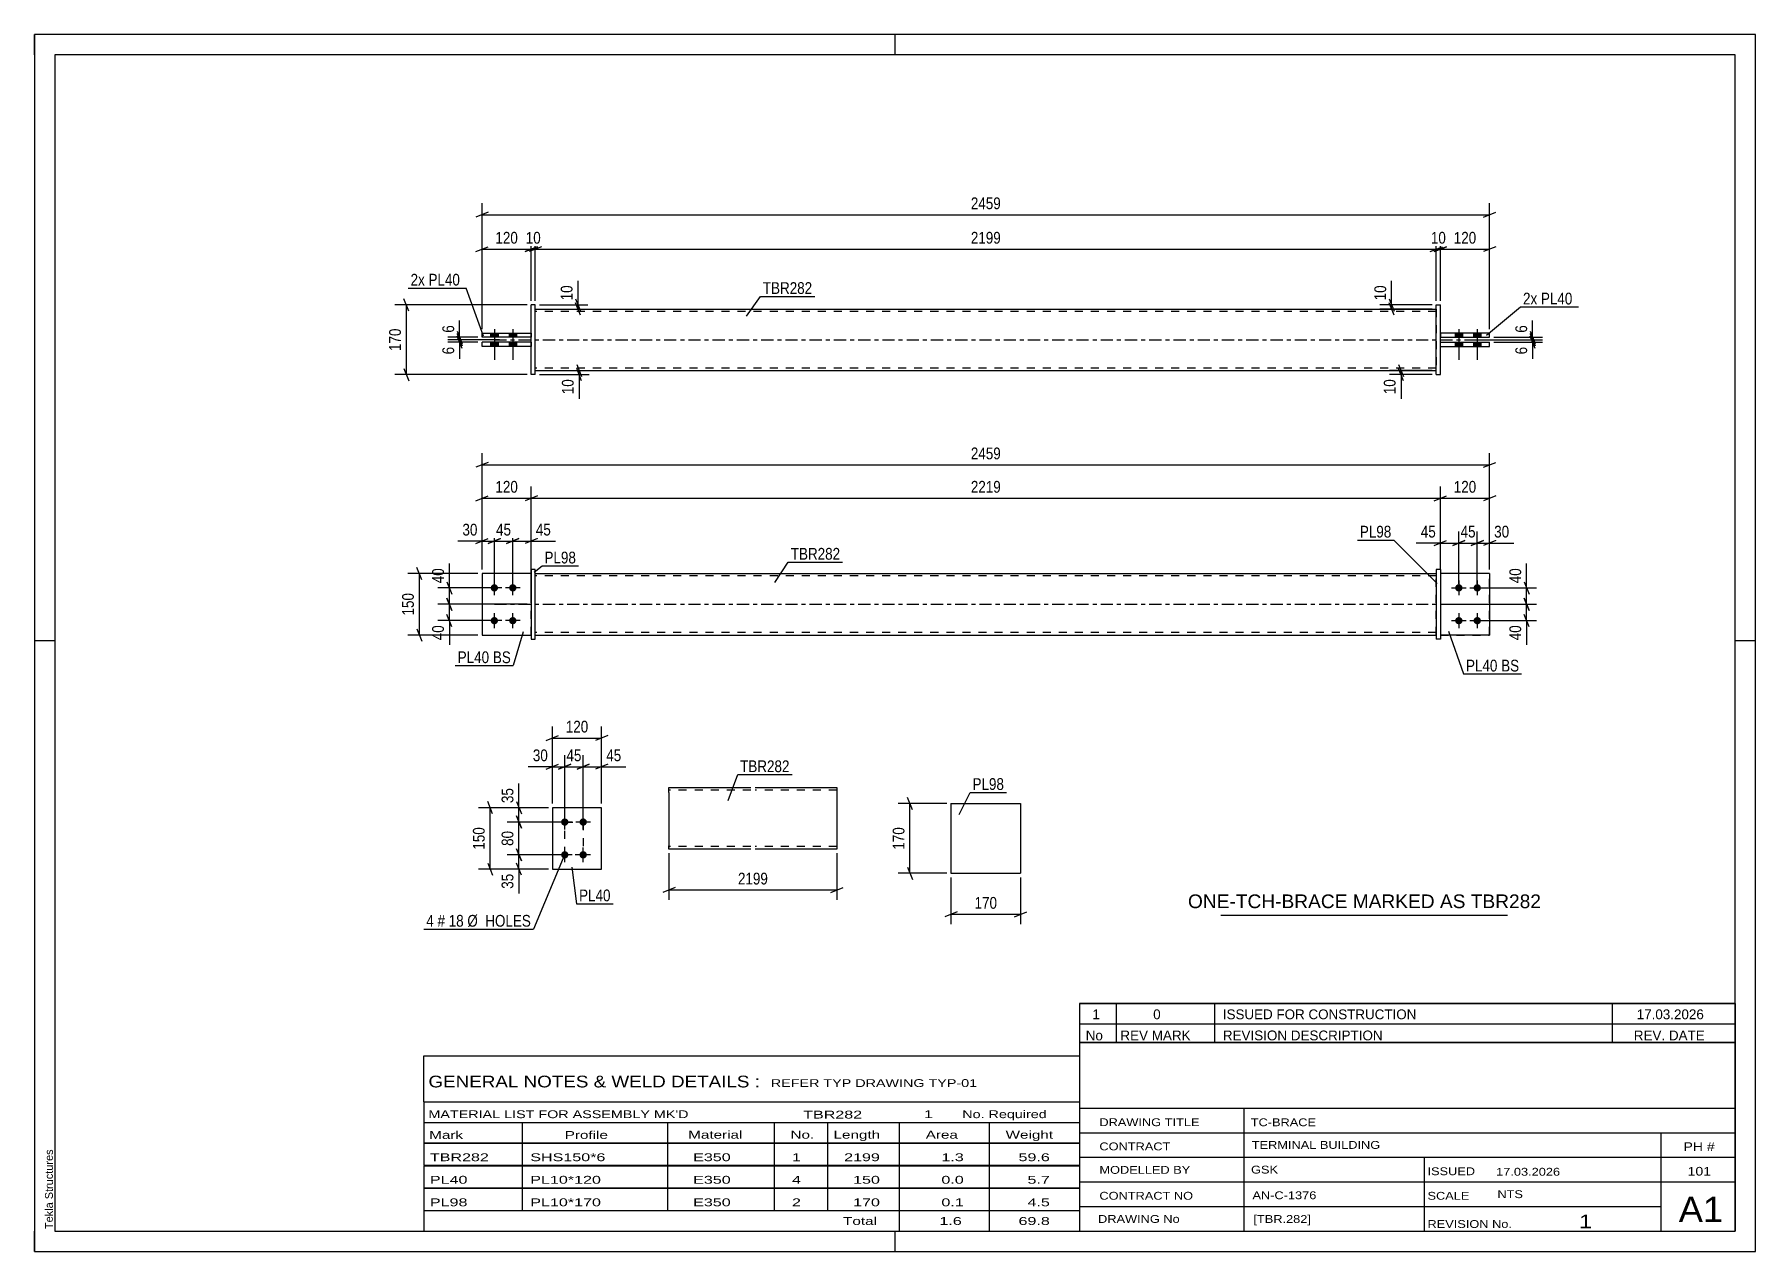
# Paper-space layout 'Layout1' of a CAD drawing. Header units: millimetres. Extents: x 0 to 420, y 0 to 297.
# The model-space entities are those that its viewports show. They can reach past a viewport. Long polylines and large blocks are cut down to what shows.
import ezdxf

# ---------------------------------------------------------------- set-up
doc = ezdxf.new("R2010")
doc.units = ezdxf.units.MM
doc.linetypes.add('DXK_LINE_DOT2', pattern=[3.9198, 1.9599, -1.9599])
doc.linetypes.add('DXK_LINE_DOT3', pattern=[5.9187, 2.979, -0.9799, 0.9799, -0.9799])
doc.layers.add('Viewport layer', color=7, linetype='Continuous', plot=False)
doc.styles.add('Arial', font='ARIAL.TTF', dxfattribs={"height": 0.2})
doc.styles.add('Arial Narrow', font='ARIALN.TTF', dxfattribs={"height": 0.2})

# ---------------------------------------------------------------- blocks, each defined once
blk = doc.blocks.new('Unknown-580573606-1163')
at = {"color": 5, "linetype": 'Continuous'}
for p, q in [((420, 297), (0, 297)), ((0, 297), (0, 0)), ((0, 292), (0, 297)), ((210, 292), (210, 297)), ((420, 0), (420, 297)), ((415, 292), (5, 292)), ((5, 292), (5, 5)), ((415, 5), (415, 292)), ((5, 149), (0, 149)), ((420, 149), (415, 149)), ((0, 0), (0, 5)), ((5, 5), (415, 5)), ((210, 0), (210, 5)), ((0, 0), (420, 0))]:
    blk.add_line(p, q, dxfattribs=at)
at = {"color": 174, "linetype": 'Continuous', "style": 'Arial'}
blk.add_text('Tekla Structures', height=1.9102, rotation=90, dxfattribs=at).set_placement((4.5, 5.5))
blk = doc.blocks.new('Part-580573606-1794 - 1738')
at = {"color": 2, "linetype": 'Continuous'}
for p, q in [((121.23, 165.45), (109.23, 165.45)), ((109.23, 165.45), (109.23, 150.45)), ((109.23, 150.45), (121.23, 150.45))]:
    blk.add_line(p, q, dxfattribs=at)
at = {"color": 7, "linetype": 'DXK_LINE_DOT2'}
blk.add_line((121.23, 150.45), (121.23, 165.45), dxfattribs=at)
blk = doc.blocks.new('Part-580573606-1769 - 1738')
at = {"color": 2, "linetype": 'Continuous'}
for p, q in [((355.09, 165.45), (343.09, 165.45)), ((355.09, 165.45), (355.09, 150.45)), ((355.09, 150.45), (343.09, 150.45))]:
    blk.add_line(p, q, dxfattribs=at)
at = {"color": 7, "linetype": 'DXK_LINE_DOT2'}
blk.add_line((343.09, 165.45), (343.09, 150.45), dxfattribs=at)
blk = doc.blocks.new('Part-580573606-1764 - 1738')
at = {"color": 7, "linetype": 'DXK_LINE_DOT2'}
for p, q in [((355.09, 165.45), (343.09, 165.45)), ((343.09, 165.45), (343.09, 150.45)), ((355.09, 150.45), (355.09, 165.45)), ((343.09, 150.45), (355.09, 150.45))]:
    blk.add_line(p, q, dxfattribs=at)
blk = doc.blocks.new('Part-580573606-1784 - 1738')
at = {"color": 2, "linetype": 'Continuous'}
for p, q in [((343.09, 166.45), (342.09, 166.45)), ((342.09, 166.45), (342.09, 149.45)), ((343.09, 166.45), (343.09, 149.45)), ((343.09, 149.45), (342.09, 149.45))]:
    blk.add_line(p, q, dxfattribs=at)
blk = doc.blocks.new('Part-580573606-1799 - 1738')
at = {"color": 2, "linetype": 'Continuous'}
for p, q in [((122.23, 166.45), (121.23, 166.45)), ((121.23, 166.45), (121.23, 149.45)), ((122.23, 149.45), (122.23, 166.45)), ((121.23, 149.45), (122.23, 149.45))]:
    blk.add_line(p, q, dxfattribs=at)
blk = doc.blocks.new('Part-580573606-1789 - 1738')
at = {"color": 7, "linetype": 'DXK_LINE_DOT2'}
for p, q in [((121.23, 165.45), (109.23, 165.45)), ((109.23, 165.45), (109.23, 150.45)), ((121.23, 150.45), (121.23, 165.45)), ((109.23, 150.45), (121.23, 150.45))]:
    blk.add_line(p, q, dxfattribs=at)
blk = doc.blocks.new('Part-580573606-1804 - 1738')
at = {"color": 2, "linetype": 'Continuous'}
for p, q in [((122.23, 165.45), (342.09, 165.45)), ((122.23, 150.45), (342.09, 150.45))]:
    blk.add_line(p, q, dxfattribs=at)
at = {"color": 7, "linetype": 'DXK_LINE_DOT2'}
for p, q in [((122.23, 150.45), (122.23, 165.45)), ((342.09, 164.85), (122.23, 164.85)), ((342.09, 150.45), (342.09, 165.45)), ((342.09, 151.05), (122.23, 151.05))]:
    blk.add_line(p, q, dxfattribs=at)
at = {"color": 7, "linetype": 'DXK_LINE_DOT3'}
blk.add_line((112.23, 157.95), (352.09, 157.95), dxfattribs=at)
blk = doc.blocks.new('Bolt-580573606-1805 - 1738')
at = {"linetype": 'Continuous'}
for points in [[(347.59, 162.85, -1), (347.59, 161.05, -1)], [(352.09, 162.85, -1), (352.09, 161.05, -1)], [(347.59, 154.85, -1), (347.59, 153.05, -1)], [(352.09, 154.85, -1), (352.09, 153.05, -1)]]:
    blk.add_hatch(color=1, dxfattribs=at).paths.add_polyline_path(points)
at = {"color": 1, "linetype": 'Continuous'}
for p, q in [((345.79, 161.95), (349.39, 161.95)), ((347.59, 163.75), (347.59, 160.15)), ((350.29, 161.95), (353.89, 161.95)), ((352.09, 163.75), (352.09, 160.15)), ((347.59, 155.75), (347.59, 152.15)), ((352.09, 155.75), (352.09, 152.15)), ((345.79, 153.95), (349.39, 153.95)), ((350.29, 153.95), (353.89, 153.95))]:
    blk.add_line(p, q, dxfattribs=at)
blk = doc.blocks.new('Bolt-580573606-1806 - 1738')
at = {"linetype": 'Continuous'}
for points in [[(112.23, 161.05, -1), (112.23, 162.85, -1)], [(116.73, 161.05, -1), (116.73, 162.85, -1)], [(112.23, 153.05, -1), (112.23, 154.85, -1)], [(116.73, 153.05, -1), (116.73, 154.85, -1)]]:
    blk.add_hatch(color=1, dxfattribs=at).paths.add_polyline_path(points)
at = {"color": 1, "linetype": 'Continuous'}
for p, q in [((114.03, 161.95), (110.43, 161.95)), ((112.23, 160.15), (112.23, 163.75)), ((118.53, 161.95), (114.93, 161.95)), ((116.73, 160.15), (116.73, 163.75)), ((112.23, 152.15), (112.23, 155.75)), ((116.73, 152.15), (116.73, 155.75)), ((114.03, 153.95), (110.43, 153.95)), ((118.53, 153.95), (114.93, 153.95))]:
    blk.add_line(p, q, dxfattribs=at)
blk = doc.blocks.new('Part-580573606-1418 - 1390')
at = {"color": 2, "linetype": 'Continuous'}
for p, q in [((355.09, 224.09), (343.09, 224.09)), ((343.09, 223.09), (355.09, 223.09)), ((355.09, 223.09), (355.09, 224.09))]:
    blk.add_line(p, q, dxfattribs=at)
at = {"color": 7, "linetype": 'DXK_LINE_DOT2'}
blk.add_line((343.09, 224.09), (343.09, 223.09), dxfattribs=at)
blk = doc.blocks.new('Part-580573606-1445 - 1390')
at = {"color": 2, "linetype": 'Continuous'}
for p, q in [((122.23, 229.99), (342.09, 229.99)), ((122.23, 214.99), (342.09, 214.99))]:
    blk.add_line(p, q, dxfattribs=at)
at = {"color": 7, "linetype": 'DXK_LINE_DOT2'}
for p, q in [((122.23, 214.99), (122.23, 229.99)), ((342.09, 229.39), (122.23, 229.39)), ((342.09, 229.99), (342.09, 214.99)), ((342.09, 215.59), (122.23, 215.59))]:
    blk.add_line(p, q, dxfattribs=at)
at = {"color": 7, "linetype": 'DXK_LINE_DOT3'}
blk.add_line((112.23, 222.49), (352.09, 222.49), dxfattribs=at)
blk = doc.blocks.new('Bolt-580573606-1429 - 1390')
at = {"linetype": 'Continuous'}
for points in [[(111.33, 223.09), (113.13, 223.09), (113.13, 224.09), (111.33, 224.09)], [(111.33, 223.09), (113.13, 223.09), (113.13, 224.09), (111.33, 224.09)], [(115.83, 223.09), (117.63, 223.09), (117.63, 224.09), (115.83, 224.09)], [(115.83, 223.09), (117.63, 223.09), (117.63, 224.09), (115.83, 224.09)], [(111.33, 220.89), (113.13, 220.89), (113.13, 221.89), (111.33, 221.89)], [(111.33, 220.89), (113.13, 220.89), (113.13, 221.89), (111.33, 221.89)], [(115.83, 220.89), (117.63, 220.89), (117.63, 221.89), (115.83, 221.89)], [(115.83, 220.89), (117.63, 220.89), (117.63, 221.89), (115.83, 221.89)]]:
    blk.add_hatch(color=1, dxfattribs=at).paths.add_polyline_path(points)
at = {"color": 1, "linetype": 'Continuous'}
for p, q in [((111.33, 224.09), (111.33, 223.09)), ((111.33, 224.09), (111.33, 223.09)), ((112.23, 225.09), (112.23, 217.59)), ((112.23, 225.09), (112.23, 217.59)), ((113.13, 224.09), (113.13, 223.09)), ((113.13, 224.09), (113.13, 223.09)), ((115.83, 224.09), (115.83, 223.09)), ((115.83, 224.09), (115.83, 223.09)), ((116.73, 225.09), (116.73, 217.59)), ((116.73, 225.09), (116.73, 217.59)), ((117.63, 224.09), (117.63, 223.09)), ((117.63, 224.09), (117.63, 223.09)), ((111.33, 221.89), (111.33, 220.89)), ((111.33, 221.89), (111.33, 220.89)), ((113.13, 221.89), (113.13, 220.89)), ((113.13, 221.89), (113.13, 220.89)), ((115.83, 221.89), (115.83, 220.89)), ((115.83, 221.89), (115.83, 220.89)), ((117.63, 221.89), (117.63, 220.89)), ((117.63, 221.89), (117.63, 220.89))]:
    blk.add_line(p, q, dxfattribs=at)
blk = doc.blocks.new('Part-580573606-1446 - 1390')
at = {"color": 2, "linetype": 'Continuous'}
for p, q in [((122.23, 230.99), (121.23, 230.99)), ((121.23, 213.99), (121.23, 230.99)), ((122.23, 213.99), (122.23, 230.99)), ((122.23, 213.99), (121.23, 213.99))]:
    blk.add_line(p, q, dxfattribs=at)
blk = doc.blocks.new('Bolt-580573606-1430 - 1390')
at = {"linetype": 'Continuous'}
for points in [[(348.49, 224.09), (346.69, 224.09), (346.69, 223.09), (348.49, 223.09)], [(348.49, 224.09), (346.69, 224.09), (346.69, 223.09), (348.49, 223.09)], [(352.99, 224.09), (351.19, 224.09), (351.19, 223.09), (352.99, 223.09)], [(352.99, 224.09), (351.19, 224.09), (351.19, 223.09), (352.99, 223.09)], [(348.49, 221.89), (346.69, 221.89), (346.69, 220.89), (348.49, 220.89)], [(348.49, 221.89), (346.69, 221.89), (346.69, 220.89), (348.49, 220.89)], [(352.99, 221.89), (351.19, 221.89), (351.19, 220.89), (352.99, 220.89)], [(352.99, 221.89), (351.19, 221.89), (351.19, 220.89), (352.99, 220.89)]]:
    blk.add_hatch(color=1, dxfattribs=at).paths.add_polyline_path(points)
at = {"color": 1, "linetype": 'Continuous'}
for p, q in [((346.69, 224.09), (346.69, 223.09)), ((346.69, 224.09), (346.69, 223.09)), ((347.59, 225.09), (347.59, 217.59)), ((347.59, 225.09), (347.59, 217.59)), ((348.49, 224.09), (348.49, 223.09)), ((348.49, 224.09), (348.49, 223.09)), ((351.19, 224.09), (351.19, 223.09)), ((351.19, 224.09), (351.19, 223.09)), ((352.09, 225.09), (352.09, 217.59)), ((352.09, 225.09), (352.09, 217.59)), ((352.99, 224.09), (352.99, 223.09)), ((352.99, 224.09), (352.99, 223.09)), ((346.69, 221.89), (346.69, 220.89)), ((346.69, 221.89), (346.69, 220.89)), ((348.49, 221.89), (348.49, 220.89)), ((348.49, 221.89), (348.49, 220.89)), ((351.19, 221.89), (351.19, 220.89)), ((351.19, 221.89), (351.19, 220.89)), ((352.99, 221.89), (352.99, 220.89)), ((352.99, 221.89), (352.99, 220.89))]:
    blk.add_line(p, q, dxfattribs=at)
blk = doc.blocks.new('Part-580573606-1451 - 1390')
at = {"color": 2, "linetype": 'Continuous'}
for p, q in [((121.23, 221.89), (109.23, 221.89)), ((109.23, 220.89), (109.23, 221.89)), ((121.23, 220.89), (109.23, 220.89))]:
    blk.add_line(p, q, dxfattribs=at)
at = {"color": 7, "linetype": 'DXK_LINE_DOT2'}
blk.add_line((121.23, 221.89), (121.23, 220.89), dxfattribs=at)
blk = doc.blocks.new('Part-580573606-1456 - 1390')
at = {"color": 2, "linetype": 'Continuous'}
for p, q in [((109.23, 224.09), (121.23, 224.09)), ((109.23, 223.09), (109.23, 224.09)), ((121.23, 223.09), (109.23, 223.09))]:
    blk.add_line(p, q, dxfattribs=at)
at = {"color": 7, "linetype": 'DXK_LINE_DOT2'}
blk.add_line((121.23, 224.09), (121.23, 223.09), dxfattribs=at)
blk = doc.blocks.new('Part-580573606-1457 - 1390')
at = {"color": 2, "linetype": 'Continuous'}
for p, q in [((342.09, 213.99), (342.09, 230.99)), ((342.09, 230.99), (343.09, 230.99)), ((343.09, 213.99), (343.09, 230.99)), ((342.09, 213.99), (343.09, 213.99))]:
    blk.add_line(p, q, dxfattribs=at)
blk = doc.blocks.new('Part-580573606-1462 - 1390')
at = {"color": 2, "linetype": 'Continuous'}
for p, q in [((343.09, 221.89), (355.09, 221.89)), ((343.09, 220.89), (355.09, 220.89)), ((355.09, 220.89), (355.09, 221.89))]:
    blk.add_line(p, q, dxfattribs=at)
at = {"color": 7, "linetype": 'DXK_LINE_DOT2'}
blk.add_line((343.09, 220.89), (343.09, 221.89), dxfattribs=at)
blk = doc.blocks.new('Bolt-580573606-2158 - 2123')
at = {"linetype": 'Continuous'}
for points in [[(129.41, 103.91, -1), (129.41, 105.71, -1)], [(133.91, 103.91, -1), (133.91, 105.71, -1)], [(129.41, 95.91, -1), (129.41, 97.71, -1)], [(133.91, 95.91, -1), (133.91, 97.71, -1)]]:
    blk.add_hatch(color=1, dxfattribs=at).paths.add_polyline_path(points)
at = {"color": 1, "linetype": 'Continuous'}
for p, q in [((129.41, 103.01), (129.41, 106.61)), ((133.91, 103.01), (133.91, 106.61)), ((131.21, 104.81), (127.61, 104.81)), ((135.71, 104.81), (132.11, 104.81)), ((131.21, 96.81), (127.61, 96.81)), ((129.41, 95.01), (129.41, 98.61)), ((135.71, 96.81), (132.11, 96.81)), ((133.91, 95.01), (133.91, 98.61))]:
    blk.add_line(p, q, dxfattribs=at)
blk = doc.blocks.new('Part-580573606-2163 - 2123')
at = {"color": 2, "linetype": 'Continuous'}
for p, q in [((138.41, 108.31), (126.41, 108.31)), ((126.41, 108.31), (126.41, 93.31)), ((138.41, 93.31), (138.41, 108.31)), ((126.41, 93.31), (138.41, 93.31))]:
    blk.add_line(p, q, dxfattribs=at)
blk = doc.blocks.new('Part-580573606-2294 - 2288')
at = {"color": 2, "linetype": 'Continuous'}
for p, q in [((223.66, 109.31), (223.66, 92.31)), ((223.66, 109.31), (240.66, 109.31)), ((240.66, 109.31), (240.66, 92.31)), ((223.66, 92.31), (240.66, 92.31))]:
    blk.add_line(p, q, dxfattribs=at)
blk = doc.blocks.new('Part-580573606-2321 - 2313')
at = {"color": 2, "linetype": 'Continuous'}
for p, q in [((154.84, 112.03), (154.84, 113.23)), ((154.84, 113.23), (174.84, 113.23)), ((154.84, 112.03), (154.84, 98.97)), ((175.84, 113.23), (195.84, 113.23)), ((195.84, 113.23), (195.84, 113.14)), ((195.84, 113.14), (195.84, 112.03)), ((195.84, 112.03), (195.84, 98.23)), ((154.84, 98.32), (154.84, 98.97)), ((154.84, 98.23), (154.84, 98.32)), ((174.84, 98.23), (154.84, 98.23)), ((195.84, 98.23), (175.84, 98.23))]:
    blk.add_line(p, q, dxfattribs=at)
at = {"color": 7, "linetype": 'DXK_LINE_DOT2'}
for p, q in [((174.84, 112.63), (154.84, 112.63)), ((195.84, 112.63), (175.84, 112.63)), ((195.84, 112.88), (195.84, 112.03)), ((154.84, 98.97), (154.84, 98.58)), ((154.84, 98.83), (154.84, 98.88)), ((174.84, 98.83), (154.84, 98.83)), ((195.84, 98.83), (175.84, 98.83)), ((195.84, 98.88), (195.84, 98.97)), ((195.84, 98.83), (195.84, 98.88)), ((195.84, 98.83), (195.84, 98.88))]:
    blk.add_line(p, q, dxfattribs=at)
blk = doc.blocks.new('Rectangle-580573606-2273 - 2123')
at = {"color": 1, "linetype": 'DXK_LINE_DOT2'}
blk.add_lwpolyline([(129.41, 104.81), (133.91, 104.81), (133.91, 96.81), (129.41, 96.81), (129.41, 104.81)], close=True, dxfattribs=at)
blk = doc.blocks.new('StraightDimension-580573606-1826 - 1738')
at = {"color": 7, "linetype": 'Continuous'}
for p, q in [((346.09, 172.29), (349.09, 173.49)), ((347.59, 162.95), (347.59, 175.74)), ((347.59, 172.89), (352.09, 172.89)), ((353.59, 173.49), (350.59, 172.29)), ((352.09, 162.95), (352.09, 175.74))]:
    blk.add_line(p, q, dxfattribs=at)
at = {"color": 0}
blk.add_wipeout([(352.27, 173.64), (352.27, 177.84), (347.42, 177.84), (347.42, 173.64)], dxfattribs=at)
at = {"color": 3, "style": 'Arial Narrow'}
blk.add_text('45', height=2.863, dxfattribs=at).set_placement((348.02, 174.24))
blk = doc.blocks.new('StraightDimension-580573606-1914 - 1738')
at = {"color": 7, "linetype": 'Continuous'}
for p, q in [((121.23, 158.95), (121.23, 186.68)), ((343.09, 166.45), (343.09, 186.68)), ((122.73, 184.43), (119.73, 183.23)), ((121.23, 183.83), (343.09, 183.83)), ((341.59, 183.23), (344.59, 184.43))]:
    blk.add_line(p, q, dxfattribs=at)
at = {"color": 0}
blk.add_wipeout([(236.42, 184.58), (236.42, 188.78), (227.91, 188.78), (227.91, 184.58)], dxfattribs=at)
at = {"color": 3, "style": 'Arial Narrow'}
blk.add_text('2219', height=2.863, dxfattribs=at).set_placement((228.51, 185.18))
blk = doc.blocks.new('StraightDimension-580573606-1991 - 1738')
at = {"color": 7, "linetype": 'Continuous'}
for p, q in [((120.23, 157.95), (98.42, 157.95)), ((100.67, 159.45), (101.87, 156.45)), ((101.87, 152.45), (100.67, 155.45)), ((101.27, 153.95), (101.27, 157.95)), ((111.23, 153.95), (98.42, 153.95))]:
    blk.add_line(p, q, dxfattribs=at)
at = {"color": 0}
blk.add_wipeout([(100.52, 153.43), (96.32, 153.43), (96.32, 148.57), (100.52, 148.57)], dxfattribs=at)
at = {"color": 7, "linetype": 'Continuous'}
blk.add_line((101.27, 153.95), (101.27, 148.05), dxfattribs=at)
blk.add_line((101.27, 153.95), (101.27, 148.05), dxfattribs=at)
at = {"color": 3, "style": 'Arial Narrow'}
blk.add_text('40', height=2.863, rotation=90.0002, dxfattribs=at).set_placement((99.92, 149.17))
blk = doc.blocks.new('StraightDimension-580573606-1974 - 1738')
at = {"color": 7, "linetype": 'Continuous'}
for p, q in [((115.23, 172.78), (118.23, 173.98)), ((116.73, 162.95), (116.73, 176.23)), ((116.73, 173.38), (121.23, 173.38)), ((122.73, 173.98), (119.73, 172.78)), ((121.23, 166.45), (121.23, 176.23))]:
    blk.add_line(p, q, dxfattribs=at)
at = {"color": 0}
blk.add_wipeout([(126.61, 174.13), (126.61, 178.33), (121.76, 178.33), (121.76, 174.13)], dxfattribs=at)
at = {"color": 7, "linetype": 'Continuous'}
blk.add_line((121.23, 173.38), (127.14, 173.38), dxfattribs=at)
blk.add_line((121.23, 173.38), (127.14, 173.38), dxfattribs=at)
at = {"color": 3, "style": 'Arial Narrow'}
blk.add_text('45', height=2.863, dxfattribs=at).set_placement((122.36, 174.73))
blk = doc.blocks.new('StraightDimension-580573606-2000 - 1738')
at = {"color": 7, "linetype": 'Continuous'}
for p, q in [((111.23, 161.95), (98.42, 161.95)), ((100.67, 163.45), (101.87, 160.45)), ((101.27, 157.95), (101.27, 161.95)), ((120.23, 157.95), (98.42, 157.95)), ((101.87, 156.45), (100.67, 159.45))]:
    blk.add_line(p, q, dxfattribs=at)
at = {"color": 0}
blk.add_wipeout([(100.52, 167.34), (96.32, 167.34), (96.32, 162.48), (100.52, 162.48)], dxfattribs=at)
at = {"color": 7, "linetype": 'Continuous'}
blk.add_line((101.27, 161.95), (101.27, 167.86), dxfattribs=at)
blk.add_line((101.27, 161.95), (101.27, 167.86), dxfattribs=at)
at = {"color": 3, "style": 'Arial Narrow'}
blk.add_text('40', height=2.863, rotation=90.0002, dxfattribs=at).set_placement((99.92, 163.08))
blk = doc.blocks.new('StraightDimension-580573606-1945 - 1738')
at = {"color": 7, "linetype": 'Continuous'}
for p, q in [((107.73, 172.78), (110.73, 173.98)), ((109.23, 166.45), (109.23, 176.23)), ((109.23, 173.38), (112.23, 173.38)), ((113.73, 173.98), (110.73, 172.78)), ((112.23, 162.95), (112.23, 176.23))]:
    blk.add_line(p, q, dxfattribs=at)
at = {"color": 0}
blk.add_wipeout([(108.71, 174.13), (108.71, 178.33), (103.85, 178.33), (103.85, 174.13)], dxfattribs=at)
at = {"color": 7, "linetype": 'Continuous'}
blk.add_line((109.23, 173.38), (103.33, 173.38), dxfattribs=at)
blk.add_line((109.23, 173.38), (103.33, 173.38), dxfattribs=at)
at = {"color": 3, "style": 'Arial Narrow'}
blk.add_text('30', height=2.863, dxfattribs=at).set_placement((104.45, 174.73))
blk = doc.blocks.new('StraightDimension-580573606-1810 - 1738')
at = {"color": 7, "linetype": 'Continuous'}
for p, q in [((350.59, 172.29), (353.59, 173.49)), ((352.09, 162.95), (352.09, 175.74)), ((352.09, 172.89), (355.09, 172.89)), ((356.59, 173.49), (353.59, 172.29)), ((355.09, 166.45), (355.09, 175.74))]:
    blk.add_line(p, q, dxfattribs=at)
at = {"color": 0}
blk.add_wipeout([(360.48, 173.64), (360.48, 177.84), (355.62, 177.84), (355.62, 173.64)], dxfattribs=at)
at = {"color": 7, "linetype": 'Continuous'}
blk.add_line((355.09, 172.89), (361, 172.89), dxfattribs=at)
blk.add_line((355.09, 172.89), (361, 172.89), dxfattribs=at)
at = {"color": 3, "style": 'Arial Narrow'}
blk.add_text('30', height=2.863, dxfattribs=at).set_placement((356.22, 174.24))
blk = doc.blocks.new('StraightDimension-580573606-1839 - 1738')
at = {"color": 7, "linetype": 'Continuous'}
for p, q in [((341.59, 172.29), (344.59, 173.49)), ((343.09, 166.45), (343.09, 175.74)), ((343.09, 172.89), (347.59, 172.89)), ((349.09, 173.49), (346.09, 172.29)), ((347.59, 162.95), (347.59, 175.74))]:
    blk.add_line(p, q, dxfattribs=at)
at = {"color": 0}
blk.add_wipeout([(342.57, 173.64), (342.57, 177.84), (337.71, 177.84), (337.71, 173.64)], dxfattribs=at)
at = {"color": 7, "linetype": 'Continuous'}
blk.add_line((343.09, 172.89), (337.19, 172.89), dxfattribs=at)
blk.add_line((343.09, 172.89), (337.19, 172.89), dxfattribs=at)
at = {"color": 3, "style": 'Arial Narrow'}
blk.add_text('45', height=2.863, dxfattribs=at).set_placement((338.31, 174.24))
blk = doc.blocks.new('StraightDimension-580573606-1856 - 1738')
at = {"color": 7, "linetype": 'Continuous'}
for p, q in [((109.23, 166.45), (109.23, 194.83)), ((355.09, 166.45), (355.09, 194.83)), ((110.73, 192.58), (107.73, 191.38)), ((109.23, 191.98), (355.09, 191.98)), ((353.59, 191.38), (356.59, 192.58))]:
    blk.add_line(p, q, dxfattribs=at)
at = {"color": 0}
blk.add_wipeout([(236.42, 192.73), (236.42, 196.93), (227.91, 196.93), (227.91, 192.73)], dxfattribs=at)
at = {"color": 3, "style": 'Arial Narrow'}
blk.add_text('2459', height=2.863, dxfattribs=at).set_placement((228.51, 193.33))
blk = doc.blocks.new('StraightDimension-580573606-1876 - 1738')
at = {"color": 7, "linetype": 'Continuous'}
for p, q in [((353.09, 161.95), (366.54, 161.95)), ((363.54, 163.45), (364.74, 160.45)), ((364.14, 157.95), (364.14, 161.95)), ((344.09, 157.95), (366.54, 157.95)), ((364.74, 156.45), (363.54, 159.45))]:
    blk.add_line(p, q, dxfattribs=at)
at = {"color": 0}
blk.add_wipeout([(363.39, 167.34), (359.19, 167.34), (359.19, 162.48), (363.39, 162.48)], dxfattribs=at)
at = {"color": 7, "linetype": 'Continuous'}
blk.add_line((364.14, 161.95), (364.14, 167.86), dxfattribs=at)
blk.add_line((364.14, 161.95), (364.14, 167.86), dxfattribs=at)
at = {"color": 3, "style": 'Arial Narrow'}
blk.add_text('40', height=2.863, rotation=90.0002, dxfattribs=at).set_placement((362.79, 163.08))
blk = doc.blocks.new('StraightDimension-580573606-1885 - 1738')
at = {"color": 7, "linetype": 'Continuous'}
for p, q in [((344.09, 157.95), (366.54, 157.95)), ((363.54, 159.45), (364.74, 156.45)), ((364.74, 152.45), (363.54, 155.45)), ((364.14, 153.95), (364.14, 157.95)), ((353.09, 153.95), (366.54, 153.95))]:
    blk.add_line(p, q, dxfattribs=at)
at = {"color": 0}
blk.add_wipeout([(363.39, 153.43), (359.19, 153.43), (359.19, 148.57), (363.39, 148.57)], dxfattribs=at)
at = {"color": 7, "linetype": 'Continuous'}
blk.add_line((364.14, 153.95), (364.14, 148.05), dxfattribs=at)
blk.add_line((364.14, 153.95), (364.14, 148.05), dxfattribs=at)
at = {"color": 3, "style": 'Arial Narrow'}
blk.add_text('40', height=2.863, rotation=90.0002, dxfattribs=at).set_placement((362.79, 149.17))
blk = doc.blocks.new('StraightDimension-580573606-1895 - 1738')
at = {"color": 7, "linetype": 'Continuous'}
for p, q in [((343.09, 166.45), (343.09, 186.68)), ((355.09, 166.45), (355.09, 186.68)), ((341.59, 183.23), (344.59, 184.43)), ((343.09, 183.83), (355.09, 183.83)), ((356.59, 184.43), (353.59, 183.23))]:
    blk.add_line(p, q, dxfattribs=at)
at = {"color": 0}
blk.add_wipeout([(352.44, 184.58), (352.44, 188.78), (345.75, 188.78), (345.75, 184.58)], dxfattribs=at)
at = {"color": 3, "style": 'Arial Narrow'}
blk.add_text('120', height=2.863, dxfattribs=at).set_placement((346.35, 185.18))
blk = doc.blocks.new('StraightDimension-580573606-1929 - 1738')
at = {"color": 7, "linetype": 'Continuous'}
for p, q in [((109.23, 166.45), (109.23, 186.68)), ((121.23, 158.95), (121.23, 186.68)), ((107.73, 183.23), (110.73, 184.43)), ((109.23, 183.83), (121.23, 183.83)), ((122.73, 184.43), (119.73, 183.23))]:
    blk.add_line(p, q, dxfattribs=at)
at = {"color": 0}
blk.add_wipeout([(118.57, 184.58), (118.57, 188.78), (111.89, 188.78), (111.89, 184.58)], dxfattribs=at)
at = {"color": 3, "style": 'Arial Narrow'}
blk.add_text('120', height=2.863, dxfattribs=at).set_placement((112.49, 185.18))
blk = doc.blocks.new('StraightDimension-580573606-1961 - 1738')
at = {"color": 7, "linetype": 'Continuous'}
for p, q in [((110.73, 172.78), (113.73, 173.98)), ((112.23, 162.95), (112.23, 176.23)), ((112.23, 173.38), (116.73, 173.38)), ((118.23, 173.98), (115.23, 172.78)), ((116.73, 162.95), (116.73, 176.23))]:
    blk.add_line(p, q, dxfattribs=at)
at = {"color": 0}
blk.add_wipeout([(116.91, 174.13), (116.91, 178.33), (112.05, 178.33), (112.05, 174.13)], dxfattribs=at)
at = {"color": 3, "style": 'Arial Narrow'}
blk.add_text('45', height=2.863, dxfattribs=at).set_placement((112.65, 174.73))
blk = doc.blocks.new('StraightDimension-580573606-2010 - 1738')
at = {"color": 7, "linetype": 'Continuous'}
for p, q in [((108.23, 165.45), (91.09, 165.45)), ((94.54, 163.95), (93.34, 166.95)), ((93.94, 150.45), (93.94, 165.45)), ((93.34, 151.95), (94.54, 148.95)), ((108.23, 150.45), (91.09, 150.45))]:
    blk.add_line(p, q, dxfattribs=at)
at = {"color": 0}
blk.add_wipeout([(93.19, 161.3), (88.99, 161.3), (88.99, 154.61), (93.19, 154.61)], dxfattribs=at)
at = {"color": 3, "style": 'Arial Narrow'}
blk.add_text('150', height=2.863, rotation=90.0002, dxfattribs=at).set_placement((92.59, 155.21))
blk = doc.blocks.new('StraightDimension-580573606-1691 - 1390')
at = {"color": 7, "linetype": 'Continuous'}
for p, q in [((103.16, 223.99), (104.36, 220.99)), ((104.36, 220.39), (103.16, 223.39)), ((113.48, 222.49), (100.91, 222.49)), ((108.23, 221.89), (100.91, 221.89)), ((103.76, 221.89), (103.76, 222.49))]:
    blk.add_line(p, q, dxfattribs=at)
at = {"color": 0}
blk.add_wipeout([(103.01, 221.36), (98.81, 221.36), (98.81, 218.33), (103.01, 218.33)], dxfattribs=at)
at = {"color": 7, "linetype": 'Continuous'}
blk.add_line((103.76, 221.89), (103.76, 217.81), dxfattribs=at)
blk.add_line((103.76, 221.89), (103.76, 217.81), dxfattribs=at)
at = {"color": 3, "style": 'Arial Narrow'}
blk.add_text('6', height=2.86, rotation=90.0002, dxfattribs=at).set_placement((102.41, 218.93))
blk = doc.blocks.new('StraightDimension-580573606-1552 - 1390')
at = {"color": 7, "linetype": 'Continuous'}
for p, q in [((330.59, 232.49), (331.79, 229.49)), ((331.79, 228.49), (330.59, 231.49)), ((341.09, 230.99), (328.34, 230.99)), ((341.09, 229.99), (328.34, 229.99)), ((331.19, 229.99), (331.19, 230.99))]:
    blk.add_line(p, q, dxfattribs=at)
at = {"color": 0}
blk.add_wipeout([(330.44, 236.37), (326.24, 236.37), (326.24, 231.51), (330.44, 231.51)], dxfattribs=at)
at = {"color": 7, "linetype": 'Continuous'}
blk.add_line((331.19, 230.99), (331.19, 236.89), dxfattribs=at)
blk.add_line((331.19, 230.99), (331.19, 236.89), dxfattribs=at)
at = {"color": 3, "style": 'Arial Narrow'}
blk.add_text('10', height=2.863, rotation=90.0002, dxfattribs=at).set_placement((329.84, 232.11))
blk = doc.blocks.new('StraightDimension-580573606-1608 - 1390')
at = {"color": 7, "linetype": 'Continuous'}
for p, q in [((123.73, 245.2), (120.73, 244)), ((122.23, 231.99), (122.23, 247.45)), ((122.23, 244.6), (342.09, 244.6)), ((340.59, 244), (343.59, 245.2)), ((342.09, 231.99), (342.09, 247.45))]:
    blk.add_line(p, q, dxfattribs=at)
at = {"color": 0}
blk.add_wipeout([(236.42, 245.35), (236.42, 249.55), (227.91, 249.55), (227.91, 245.35)], dxfattribs=at)
at = {"color": 3, "style": 'Arial Narrow'}
blk.add_text('2199', height=2.863, dxfattribs=at).set_placement((228.51, 245.95))
blk = doc.blocks.new('StraightDimension-580573606-1538 - 1390')
at = {"color": 7, "linetype": 'Continuous'}
for p, q in [((341.09, 214.99), (330.64, 214.99)), ((332.89, 216.49), (334.09, 213.49)), ((334.09, 212.49), (332.89, 215.49)), ((333.49, 213.99), (333.49, 214.99)), ((341.09, 213.99), (330.64, 213.99))]:
    blk.add_line(p, q, dxfattribs=at)
at = {"color": 0}
blk.add_wipeout([(332.74, 213.46), (328.54, 213.46), (328.54, 208.61), (332.74, 208.61)], dxfattribs=at)
at = {"color": 7, "linetype": 'Continuous'}
blk.add_line((333.49, 213.99), (333.49, 208.08), dxfattribs=at)
blk.add_line((333.49, 213.99), (333.49, 208.08), dxfattribs=at)
at = {"color": 3, "style": 'Arial Narrow'}
blk.add_text('10', height=2.863, rotation=90.0002, dxfattribs=at).set_placement((332.14, 209.21))
blk = doc.blocks.new('StraightDimension-580573606-1567 - 1390')
at = {"color": 7, "linetype": 'Continuous'}
for p, q in [((110.73, 253.61), (107.73, 252.41)), ((109.23, 225.09), (109.23, 255.86)), ((109.23, 253.01), (355.09, 253.01)), ((353.59, 252.41), (356.59, 253.61)), ((355.09, 225.09), (355.09, 255.86))]:
    blk.add_line(p, q, dxfattribs=at)
at = {"color": 0}
blk.add_wipeout([(236.42, 253.76), (236.42, 257.96), (227.91, 257.96), (227.91, 253.76)], dxfattribs=at)
at = {"color": 3, "style": 'Arial Narrow'}
blk.add_text('2459', height=2.863, dxfattribs=at).set_placement((228.51, 254.36))
blk = doc.blocks.new('StraightDimension-580573606-1578 - 1390')
at = {"color": 7, "linetype": 'Continuous'}
for p, q in [((341.59, 244), (344.59, 245.2)), ((343.09, 231.99), (343.09, 247.45)), ((343.09, 244.6), (355.09, 244.6)), ((356.59, 245.2), (353.59, 244)), ((355.09, 225.09), (355.09, 247.45))]:
    blk.add_line(p, q, dxfattribs=at)
at = {"color": 0}
blk.add_wipeout([(352.44, 245.35), (352.44, 249.55), (345.75, 249.55), (345.75, 245.35)], dxfattribs=at)
at = {"color": 3, "style": 'Arial Narrow'}
blk.add_text('120', height=2.863, dxfattribs=at).set_placement((346.35, 245.95))
blk = doc.blocks.new('StraightDimension-580573606-1588 - 1390')
at = {"color": 7, "linetype": 'Continuous'}
for p, q in [((107.73, 244), (110.73, 245.2)), ((109.23, 225.09), (109.23, 247.45)), ((109.23, 244.6), (121.23, 244.6)), ((122.73, 245.2), (119.73, 244)), ((121.23, 231.99), (121.23, 247.45))]:
    blk.add_line(p, q, dxfattribs=at)
at = {"color": 0}
blk.add_wipeout([(118.57, 245.35), (118.57, 249.55), (111.89, 249.55), (111.89, 245.35)], dxfattribs=at)
at = {"color": 3, "style": 'Arial Narrow'}
blk.add_text('120', height=2.863, dxfattribs=at).set_placement((112.49, 245.95))
blk = doc.blocks.new('StraightDimension-580573606-1598 - 1390')
at = {"color": 7, "linetype": 'Continuous'}
for p, q in [((119.73, 244), (122.73, 245.2)), ((123.73, 245.2), (120.73, 244)), ((121.23, 231.99), (121.23, 247.45)), ((121.23, 244.6), (122.23, 244.6)), ((122.23, 231.99), (122.23, 247.45))]:
    blk.add_line(p, q, dxfattribs=at)
at = {"color": 0}
blk.add_wipeout([(124.16, 245.35), (124.16, 249.55), (119.3, 249.55), (119.3, 245.35)], dxfattribs=at)
at = {"color": 3, "style": 'Arial Narrow'}
blk.add_text('10', height=2.863, dxfattribs=at).set_placement((119.9, 245.95))
blk = doc.blocks.new('StraightDimension-580573606-1618 - 1390')
at = {"color": 7, "linetype": 'Continuous'}
for p, q in [((340.59, 244), (343.59, 245.2)), ((344.59, 245.2), (341.59, 244)), ((342.09, 231.99), (342.09, 247.45)), ((342.09, 244.6), (343.09, 244.6)), ((343.09, 231.99), (343.09, 247.45))]:
    blk.add_line(p, q, dxfattribs=at)
at = {"color": 0}
blk.add_wipeout([(345.02, 245.35), (345.02, 249.55), (340.17, 249.55), (340.17, 245.35)], dxfattribs=at)
at = {"color": 3, "style": 'Arial Narrow'}
blk.add_text('10', height=2.863, dxfattribs=at).set_placement((340.77, 245.95))
blk = doc.blocks.new('StraightDimension-580573606-1629 - 1390')
at = {"color": 7, "linetype": 'Continuous'}
for p, q in [((123.23, 214.99), (135.33, 214.99)), ((132.33, 216.49), (133.53, 213.49)), ((133.53, 212.49), (132.33, 215.49)), ((132.93, 213.99), (132.93, 214.99)), ((123.23, 213.99), (135.33, 213.99))]:
    blk.add_line(p, q, dxfattribs=at)
at = {"color": 0}
blk.add_wipeout([(132.18, 213.46), (127.98, 213.46), (127.98, 208.61), (132.18, 208.61)], dxfattribs=at)
at = {"color": 7, "linetype": 'Continuous'}
blk.add_line((132.93, 213.99), (132.93, 208.08), dxfattribs=at)
blk.add_line((132.93, 213.99), (132.93, 208.08), dxfattribs=at)
at = {"color": 3, "style": 'Arial Narrow'}
blk.add_text('10', height=2.863, rotation=90.0002, dxfattribs=at).set_placement((131.58, 209.21))
blk = doc.blocks.new('StraightDimension-580573606-1639 - 1390')
at = {"color": 7, "linetype": 'Continuous'}
for p, q in [((132.06, 232.49), (133.26, 229.49)), ((133.26, 228.49), (132.06, 231.49)), ((123.23, 230.99), (135.06, 230.99)), ((123.23, 229.99), (135.06, 229.99)), ((132.66, 229.99), (132.66, 230.99))]:
    blk.add_line(p, q, dxfattribs=at)
at = {"color": 0}
blk.add_wipeout([(131.91, 236.37), (127.71, 236.37), (127.71, 231.51), (131.91, 231.51)], dxfattribs=at)
at = {"color": 7, "linetype": 'Continuous'}
blk.add_line((132.66, 230.99), (132.66, 236.89), dxfattribs=at)
blk.add_line((132.66, 230.99), (132.66, 236.89), dxfattribs=at)
at = {"color": 3, "style": 'Arial Narrow'}
blk.add_text('10', height=2.863, rotation=90.0002, dxfattribs=at).set_placement((131.31, 232.11))
blk = doc.blocks.new('StraightDimension-580573606-1650 - 1390')
at = {"color": 7, "linetype": 'Continuous'}
for p, q in [((364.99, 223.99), (366.19, 220.99)), ((366.19, 220.39), (364.99, 223.39)), ((350.84, 222.49), (367.99, 222.49)), ((356.09, 221.89), (367.99, 221.89)), ((365.59, 221.89), (365.59, 222.49))]:
    blk.add_line(p, q, dxfattribs=at)
at = {"color": 0}
blk.add_wipeout([(364.84, 221.36), (360.64, 221.36), (360.64, 218.33), (364.84, 218.33)], dxfattribs=at)
at = {"color": 7, "linetype": 'Continuous'}
blk.add_line((365.59, 221.89), (365.59, 217.81), dxfattribs=at)
blk.add_line((365.59, 221.89), (365.59, 217.81), dxfattribs=at)
at = {"color": 3, "style": 'Arial Narrow'}
blk.add_text('6', height=2.86, rotation=90.0002, dxfattribs=at).set_placement((364.24, 218.93))
blk = doc.blocks.new('StraightDimension-580573606-1661 - 1390')
at = {"color": 7, "linetype": 'Continuous'}
for p, q in [((356.09, 223.09), (367.99, 223.09)), ((364.99, 224.59), (366.19, 221.59)), ((366.19, 220.99), (364.99, 223.99)), ((365.59, 222.49), (365.59, 223.09)), ((350.84, 222.49), (367.99, 222.49))]:
    blk.add_line(p, q, dxfattribs=at)
at = {"color": 0}
blk.add_wipeout([(364.84, 226.64), (360.64, 226.64), (360.64, 223.61), (364.84, 223.61)], dxfattribs=at)
at = {"color": 7, "linetype": 'Continuous'}
blk.add_line((365.59, 223.09), (365.59, 227.17), dxfattribs=at)
blk.add_line((365.59, 223.09), (365.59, 227.17), dxfattribs=at)
at = {"color": 3, "style": 'Arial Narrow'}
blk.add_text('6', height=2.86, rotation=90.0002, dxfattribs=at).set_placement((364.24, 224.21))
blk = doc.blocks.new('StraightDimension-580573606-1670 - 1390')
at = {"color": 7, "linetype": 'Continuous'}
for p, q in [((91.37, 229.49), (90.17, 232.49)), ((120.23, 230.99), (87.92, 230.99)), ((90.77, 213.99), (90.77, 230.99)), ((90.17, 215.49), (91.37, 212.49)), ((120.23, 213.99), (87.92, 213.99))]:
    blk.add_line(p, q, dxfattribs=at)
at = {"color": 0}
blk.add_wipeout([(90.02, 225.83), (85.82, 225.83), (85.82, 219.15), (90.02, 219.15)], dxfattribs=at)
at = {"color": 3, "style": 'Arial Narrow'}
blk.add_text('170', height=2.863, rotation=90.0002, dxfattribs=at).set_placement((89.42, 219.75))
blk = doc.blocks.new('StraightDimension-580573606-1681 - 1390')
at = {"color": 7, "linetype": 'Continuous'}
for p, q in [((108.23, 223.09), (100.91, 223.09)), ((103.16, 224.59), (104.36, 221.59)), ((104.36, 220.99), (103.16, 223.99)), ((103.76, 222.49), (103.76, 223.09)), ((113.48, 222.49), (100.91, 222.49))]:
    blk.add_line(p, q, dxfattribs=at)
at = {"color": 0}
blk.add_wipeout([(103.01, 226.64), (98.81, 226.64), (98.81, 223.61), (103.01, 223.61)], dxfattribs=at)
at = {"color": 7, "linetype": 'Continuous'}
blk.add_line((103.76, 223.09), (103.76, 227.17), dxfattribs=at)
blk.add_line((103.76, 223.09), (103.76, 227.17), dxfattribs=at)
at = {"color": 3, "style": 'Arial Narrow'}
blk.add_text('6', height=2.86, rotation=90.0002, dxfattribs=at).set_placement((102.41, 224.21))
blk = doc.blocks.new('StraightDimension-580573606-2166 - 2123')
at = {"color": 7, "linetype": 'Continuous'}
for p, q in [((126.41, 109.31), (126.41, 128.16)), ((138.41, 109.31), (138.41, 128.16)), ((124.91, 124.71), (127.91, 125.91)), ((126.41, 125.31), (138.41, 125.31)), ((139.91, 125.91), (136.91, 124.71))]:
    blk.add_line(p, q, dxfattribs=at)
at = {"color": 0}
blk.add_wipeout([(135.75, 126.06), (135.75, 130.26), (129.07, 130.26), (129.07, 126.06)], dxfattribs=at)
at = {"color": 3, "style": 'Arial Narrow'}
blk.add_text('120', height=2.863, dxfattribs=at).set_placement((129.67, 126.66))
blk = doc.blocks.new('StraightDimension-580573606-2183 - 2123')
at = {"color": 7, "linetype": 'Continuous'}
for p, q in [((127.91, 117.71), (130.91, 118.91)), ((129.41, 105.81), (129.41, 121.16)), ((129.41, 118.31), (133.91, 118.31)), ((135.41, 118.91), (132.41, 117.71)), ((133.91, 105.81), (133.91, 121.16))]:
    blk.add_line(p, q, dxfattribs=at)
at = {"color": 0}
blk.add_wipeout([(134.09, 119.06), (134.09, 123.26), (129.23, 123.26), (129.23, 119.06)], dxfattribs=at)
at = {"color": 3, "style": 'Arial Narrow'}
blk.add_text('45', height=2.863, dxfattribs=at).set_placement((129.83, 119.66))
blk = doc.blocks.new('StraightDimension-580573606-2193 - 2123')
at = {"color": 7, "linetype": 'Continuous'}
for p, q in [((124.91, 117.71), (127.91, 118.91)), ((126.41, 109.31), (126.41, 121.16)), ((126.41, 118.31), (129.41, 118.31)), ((130.91, 118.91), (127.91, 117.71)), ((129.41, 105.81), (129.41, 121.16))]:
    blk.add_line(p, q, dxfattribs=at)
at = {"color": 0}
blk.add_wipeout([(125.89, 119.06), (125.89, 123.26), (121.03, 123.26), (121.03, 119.06)], dxfattribs=at)
at = {"color": 7, "linetype": 'Continuous'}
blk.add_line((126.41, 118.31), (120.51, 118.31), dxfattribs=at)
blk.add_line((126.41, 118.31), (120.51, 118.31), dxfattribs=at)
at = {"color": 3, "style": 'Arial Narrow'}
blk.add_text('30', height=2.863, dxfattribs=at).set_placement((121.63, 119.66))
blk = doc.blocks.new('StraightDimension-580573606-2206 - 2123')
at = {"color": 7, "linetype": 'Continuous'}
for p, q in [((132.41, 117.71), (135.41, 118.91)), ((133.91, 105.81), (133.91, 121.16)), ((133.91, 118.31), (138.41, 118.31)), ((139.91, 118.91), (136.91, 117.71)), ((138.41, 109.31), (138.41, 121.16))]:
    blk.add_line(p, q, dxfattribs=at)
at = {"color": 0}
blk.add_wipeout([(143.79, 119.06), (143.79, 123.26), (138.94, 123.26), (138.94, 119.06)], dxfattribs=at)
at = {"color": 7, "linetype": 'Continuous'}
blk.add_line((138.41, 118.31), (144.32, 118.31), dxfattribs=at)
blk.add_line((138.41, 118.31), (144.32, 118.31), dxfattribs=at)
at = {"color": 3, "style": 'Arial Narrow'}
blk.add_text('45', height=2.863, dxfattribs=at).set_placement((139.54, 119.66))
blk = doc.blocks.new('StraightDimension-580573606-2220 - 2123')
at = {"color": 7, "linetype": 'Continuous'}
for p, q in [((111.82, 106.81), (110.62, 109.81)), ((125.41, 108.31), (108.37, 108.31)), ((111.22, 93.31), (111.22, 108.31)), ((125.41, 93.31), (108.37, 93.31)), ((110.62, 94.81), (111.82, 91.81))]:
    blk.add_line(p, q, dxfattribs=at)
at = {"color": 0}
blk.add_wipeout([(110.47, 104.16), (106.27, 104.16), (106.27, 97.47), (110.47, 97.47)], dxfattribs=at)
at = {"color": 3, "style": 'Arial Narrow'}
blk.add_text('150', height=2.863, rotation=90.0002, dxfattribs=at).set_placement((109.87, 98.07))
blk = doc.blocks.new('StraightDimension-580573606-2237 - 2123')
at = {"color": 7, "linetype": 'Continuous'}
for p, q in [((128.41, 96.81), (115.37, 96.81)), ((117.62, 98.31), (118.82, 95.31)), ((118.22, 93.31), (118.22, 96.81)), ((125.41, 93.31), (115.37, 93.31)), ((118.82, 91.81), (117.62, 94.81))]:
    blk.add_line(p, q, dxfattribs=at)
at = {"color": 0}
blk.add_wipeout([(117.47, 92.79), (113.27, 92.79), (113.27, 87.93), (117.47, 87.93)], dxfattribs=at)
at = {"color": 7, "linetype": 'Continuous'}
blk.add_line((118.22, 93.31), (118.22, 87.41), dxfattribs=at)
blk.add_line((118.22, 93.31), (118.22, 87.41), dxfattribs=at)
at = {"color": 3, "style": 'Arial Narrow'}
blk.add_text('35', height=2.863, rotation=90.0002, dxfattribs=at).set_placement((116.87, 88.53))
blk = doc.blocks.new('StraightDimension-580573606-2250 - 2123')
at = {"color": 7, "linetype": 'Continuous'}
for p, q in [((117.62, 106.31), (118.82, 103.31)), ((128.41, 104.81), (115.37, 104.81)), ((118.22, 96.81), (118.22, 104.81)), ((128.41, 96.81), (115.37, 96.81)), ((118.82, 95.31), (117.62, 98.31))]:
    blk.add_line(p, q, dxfattribs=at)
at = {"color": 0}
blk.add_wipeout([(117.47, 103.24), (113.27, 103.24), (113.27, 98.39), (117.47, 98.39)], dxfattribs=at)
at = {"color": 3, "style": 'Arial Narrow'}
blk.add_text('80', height=2.863, rotation=90.0002, dxfattribs=at).set_placement((116.87, 98.99))
blk = doc.blocks.new('StraightDimension-580573606-2260 - 2123')
at = {"color": 7, "linetype": 'Continuous'}
for p, q in [((117.62, 109.81), (118.82, 106.81)), ((125.41, 108.31), (115.37, 108.31)), ((118.82, 103.31), (117.62, 106.31)), ((118.22, 104.81), (118.22, 108.31)), ((128.41, 104.81), (115.37, 104.81))]:
    blk.add_line(p, q, dxfattribs=at)
at = {"color": 0}
blk.add_wipeout([(117.47, 113.7), (113.27, 113.7), (113.27, 108.84), (117.47, 108.84)], dxfattribs=at)
at = {"color": 7, "linetype": 'Continuous'}
blk.add_line((118.22, 108.31), (118.22, 114.22), dxfattribs=at)
blk.add_line((118.22, 108.31), (118.22, 114.22), dxfattribs=at)
at = {"color": 3, "style": 'Arial Narrow'}
blk.add_text('35', height=2.863, rotation=90.0002, dxfattribs=at).set_placement((116.87, 109.44))
blk = doc.blocks.new('StraightDimension-580573606-2305 - 2288')
at = {"color": 7, "linetype": 'Continuous'}
for p, q in [((223.66, 91.31), (223.66, 79.91)), ((240.66, 91.31), (240.66, 79.91)), ((225.16, 82.91), (222.16, 81.71)), ((223.66, 82.31), (240.66, 82.31)), ((239.16, 81.71), (242.16, 82.91))]:
    blk.add_line(p, q, dxfattribs=at)
at = {"color": 0}
blk.add_wipeout([(235.51, 83.06), (235.51, 87.26), (228.82, 87.26), (228.82, 83.06)], dxfattribs=at)
at = {"color": 3, "style": 'Arial Narrow'}
blk.add_text('170', height=2.863, dxfattribs=at).set_placement((229.42, 83.66))
blk = doc.blocks.new('StraightDimension-580573606-2296 - 2288')
at = {"color": 7, "linetype": 'Continuous'}
for p, q in [((222.66, 109.31), (210.81, 109.31)), ((214.26, 107.81), (213.06, 110.81)), ((213.66, 92.31), (213.66, 109.31)), ((213.06, 93.81), (214.26, 90.81)), ((222.66, 92.31), (210.81, 92.31))]:
    blk.add_line(p, q, dxfattribs=at)
at = {"color": 0}
blk.add_wipeout([(212.91, 104.16), (208.71, 104.16), (208.71, 97.47), (212.91, 97.47)], dxfattribs=at)
at = {"color": 3, "style": 'Arial Narrow'}
blk.add_text('170', height=2.863, rotation=90.0002, dxfattribs=at).set_placement((212.31, 98.07))
blk = doc.blocks.new('StraightDimension-580573606-2325 - 2313')
at = {"color": 7, "linetype": 'Continuous'}
for p, q in [((154.84, 97.23), (154.84, 85.83)), ((195.84, 97.23), (195.84, 85.83)), ((156.34, 88.83), (153.34, 87.63)), ((154.84, 88.23), (195.84, 88.23)), ((194.34, 87.63), (197.34, 88.83))]:
    blk.add_line(p, q, dxfattribs=at)
at = {"color": 0}
blk.add_wipeout([(179.59, 88.98), (179.59, 93.18), (171.08, 93.18), (171.08, 88.98)], dxfattribs=at)
at = {"color": 3, "style": 'Arial Narrow'}
blk.add_text('2199', height=2.863, dxfattribs=at).set_placement((171.68, 89.58))
blk = doc.blocks.new('Unknown-580573606-3685')
at = {"color": 7, "linetype": 'Continuous'}
for p, q in [((255, 51.05), (255, 5)), ((255, 51.05), (415, 51.05)), ((415, 51), (415, 5)), ((255, 35), (415, 35)), ((295.14, 35), (295.14, 5)), ((255, 29), (415, 29)), ((397, 5.05), (397, 29.05)), ((255, 23), (415, 23)), ((339.14, 23), (339.14, 5)), ((255, 17), (415, 17)), ((255, 11), (397, 11)), ((255, 5), (415, 5))]:
    blk.add_line(p, q, dxfattribs=at)
at = {"color": 7, "style": 'Arial Narrow'}
for s, height, width, p in [('DRAWING TITLE', 1.9089, 1.425378, (259.88, 30.61)), ('TC-BRACE', 1.909, 1.425378, (296.81, 30.59)), ('CONTRACT', 1.909, 1.425378, (259.88, 24.71)), ('TERMINAL BUILDING', 1.9089, 1.425378, (297.06, 25.07)), ('MODELLED BY', 1.9089, 1.425378, (259.88, 18.98)), ('GSK', 1.909, 1.425378, (296.88, 19.04)), ('ISSUED', 1.909, 1.425378, (339.94, 18.64)), ('17.03.2026', 1.909, 1.425378, (356.69, 18.52)), ('CONTRACT NO', 1.9089, 1.425378, (259.88, 12.66)), ('AN-C-1376', 1.909, 1.425378, (297.23, 12.78)), ('SCALE', 1.909, 1.425378, (339.94, 12.65)), ('A1', 6.204, 1.25, (401.24, 7.2)), ('DRAWING No', 1.909, 1.425378, (259.56, 7)), ('[TBR.282]', 1.909, 1.425378, (297.46, 6.99)), ('1', 3.34, 1.5, (376.91, 5.68)), ('REVISION No.', 1.9089, 1.425378, (339.94, 5.77))]:
    blk.add_text(s, height=height, dxfattribs=dict(at, width=width)).set_placement(p)
at = {"color": 7, "linetype": 'Continuous', "style": 'Arial Narrow'}
for s, height, width, p in [('PH #', 2.1, 1.42538, (402.4, 24.55)), ('101', 2.1, 1.42538, (403.41, 18.55)), ('NTS', 1.909, 1.425378, (357, 13.05))]:
    blk.add_text(s, height=height, dxfattribs=dict(at, width=width)).set_placement(p)
blk = doc.blocks.new('Unknown-580573606-3686')
at = {"color": 7, "linetype": 'Continuous'}
for p, q in [((255, 60.55), (415, 60.55)), ((415, 60.55), (255, 60.55)), ((255, 60.55), (255, 55.55)), ((264, 60.55), (264, 55.55)), ((288, 60.55), (288, 55.55)), ((385, 60.55), (385, 55.55)), ((415, 60.55), (415, 55.55)), ((255, 55.55), (415, 55.55)), ((255, 55.55), (255, 51.05)), ((255, 55.55), (415, 55.55)), ((264, 55.55), (264, 51.05)), ((288, 55.55), (288, 51.05)), ((385, 55.55), (385, 51.05)), ((415, 55.55), (415, 51.05)), ((415, 51.05), (255, 51.05))]:
    blk.add_line(p, q, dxfattribs=at)
at = {"color": 7, "linetype": 'Continuous', "style": 'Arial Narrow'}
for s, height, width, p in [('1', 2.39, 1.196471, (258.16, 56.7)), ('0', 2.39, 1.196471, (273, 56.7)), ('ISSUED FOR CONSTRUCTION', 2.3861, 1.196471, (290, 56.7)), ('17.03.2026', 2.386, 1.196471, (391, 56.7)), ('No', 2.386, 1.2, (256.54, 51.55)), ('REV MARK', 2.386, 1.2, (265, 51.55)), ('REVISION DESCRIPTION', 2.3861, 1.2, (290, 51.55)), ('REV. DATE', 2.386, 1.2, (390.28, 51.55))]:
    blk.add_text(s, height=height, dxfattribs=dict(at, width=width)).set_placement(p)
blk = doc.blocks.new('Unknown-580573606-3687')
at = {"color": 7, "linetype": 'Continuous'}
for p, q in [((95, 47.75), (255, 47.75)), ((95, 36.5), (95, 47.75)), ((255, 47.75), (255, 36.5)), ((95, 36.5), (255, 36.5)), ((95, 36.5), (95, 31.5)), ((255, 36.5), (255, 31.5)), ((95, 31.5), (255, 31.5)), ((95, 31.5), (95, 26.5)), ((119, 31.5), (119, 26.5)), ((154.5, 31.5), (154.5, 26.5)), ((180.5, 31.5), (180.5, 26.5)), ((193.5, 31.5), (193.5, 26.5)), ((211, 31.5), (211, 26.5)), ((233, 31.5), (233, 26.5)), ((255, 31.5), (255, 26.5)), ((95, 26.5), (255, 26.5)), ((95, 26.45), (95, 21.05)), ((95, 26.45), (255, 26.45)), ((119, 26.5), (119, 21)), ((154.5, 26.5), (154.5, 21)), ((180.5, 26.5), (180.5, 21)), ((193.5, 26.5), (193.5, 21)), ((211, 26.5), (211, 21)), ((233, 26.5), (233, 21)), ((255, 26.45), (255, 21.05)), ((95, 21.05), (255, 21.05)), ((119, 21), (119, 15.5)), ((154.5, 21), (154.5, 15.5)), ((180.5, 21), (180.5, 15.5)), ((193.5, 21), (193.5, 15.5)), ((211, 21), (211, 15.5)), ((233, 21), (233, 15.5)), ((95, 20.95), (95, 15.55)), ((95, 20.95), (255, 20.95)), ((255, 20.95), (255, 15.55)), ((95, 15.55), (255, 15.55)), ((95, 15.45), (95, 10.05)), ((95, 15.45), (255, 15.45)), ((119, 15.5), (119, 10)), ((154.5, 15.5), (154.5, 10)), ((180.5, 15.5), (180.5, 10)), ((193.5, 15.5), (193.5, 10)), ((211, 15.5), (211, 10)), ((233, 15.5), (233, 10)), ((255, 15.45), (255, 10.05)), ((95, 10.05), (255, 10.05)), ((95, 10), (255, 10)), ((95, 10), (95, 5)), ((211, 10), (211, 5)), ((233, 10), (233, 5)), ((255, 10), (255, 5)), ((95, 5), (255, 5))]:
    blk.add_line(p, q, dxfattribs=at)
at = {"color": 7, "style": 'Arial Narrow'}
for s, height, width, p in [('GENERAL NOTES & WELD DETAILS :', 2.8633, 1.4, (96.15, 40.06)), ('REFER TYP DRAWING TYP-01', 1.9089, 1.6, (179.7, 40.16)), ("MATERIAL LIST FOR ASSEMBLY MK'D", 1.9089, 1.6, (96.15, 32.56)), ('TBR282', 1.909, 1.794707, (187.59, 32.47)), ('1', 1.91, 1.794707, (217.08, 32.56)), ('No. Required', 1.9089, 1.6, (226.41, 32.56)), ('Mark', 1.909, 1.7, (96.34, 27.5)), ('Profile', 1.909, 1.7, (129.41, 27.5)), ('Material', 1.909, 1.7, (159.54, 27.56)), ('No.', 1.909, 1.7, (184.5, 27.56)), ('Length', 1.909, 1.7, (195, 27.56)), ('Area', 1.909, 1.7, (217.5, 27.56)), ('Weight', 1.909, 1.7, (237, 27.56))]:
    blk.add_text(s, height=height, dxfattribs=dict(at, width=width)).set_placement(p)
at = {"color": 7, "linetype": 'Continuous', "style": 'Arial Narrow'}
for s, height, width, p in [('TBR282', 1.909, 1.794707, (96.5, 22.06)), ('SHS150*6', 1.909, 1.794707, (121, 22.06)), ('E350', 1.909, 1.794707, (160.74, 22.06)), ('1', 1.91, 1.794707, (184.86, 22.06)), ('2199', 1.909, 1.794707, (197.58, 22.06)), ('1.3', 1.909, 1.794707, (221.32, 22.06)), ('59.6', 1.909, 1.794707, (240.14, 22.06)), ('PL40', 1.909, 1.794707, (96.5, 16.56)), ('PL10*120', 1.909, 1.794707, (121, 16.56)), ('E350', 1.909, 1.794707, (160.74, 16.56)), ('4', 1.91, 1.794707, (184.86, 16.56)), ('150', 1.909, 1.794707, (199.77, 16.56)), ('0.0', 1.909, 1.794707, (221.32, 16.56)), ('5.7', 1.909, 1.794707, (242.33, 16.56)), ('PL98', 1.909, 1.794707, (96.5, 11.06)), ('PL10*170', 1.909, 1.794707, (121, 11.06)), ('E350', 1.909, 1.794707, (160.74, 11.06)), ('2', 1.91, 1.794707, (184.86, 11.06)), ('170', 1.909, 1.794707, (199.77, 11.06)), ('0.1', 1.909, 1.794707, (221.32, 11.06)), ('4.5', 1.909, 1.794707, (242.33, 11.06)), ('Total', 1.909, 1.7, (197.33, 6.5)), ('1.6', 1.909, 1.794707, (220.83, 6.5)), ('69.8', 1.909, 1.794707, (240.14, 6.5))]:
    blk.add_text(s, height=height, dxfattribs=dict(at, width=width)).set_placement(p)
blk = doc.blocks.new('Unknown-580573606-3688')
at = {"color": 7, "linetype": 'Continuous'}
blk.add_line((289.5, 82.05), (359.5, 82.05), dxfattribs=at)
at = {"color": 7, "style": 'Arial'}
blk.add_text('ONE-TCH-BRACE MARKED AS TBR282', height=3.3428, dxfattribs=at).set_placement((281.49, 83.8))
blk = doc.blocks.new('Mark-580573606-1795 - 1738')
at = {"color": 0}
blk.add_wipeout([(132.15, 167.92), (132.15, 170.92), (124.47, 170.92), (124.47, 167.92)], dxfattribs=at)
blk.add_wipeout([(132.15, 167.92), (132.15, 170.92), (124.47, 170.92), (124.47, 167.92)], dxfattribs=at)
at = {"color": 30, "linetype": 'Continuous'}
for p, q in [((121.93, 165.76), (123.87, 167.32)), ((123.87, 167.32), (132.75, 167.32))]:
    blk.add_line(p, q, dxfattribs=at)
at = {"color": 3, "style": 'Arial Narrow'}
blk.add_text('PL98', height=2.863, dxfattribs=at).set_placement((124.47, 167.92))
blk = doc.blocks.new('Mark-580573606-1780 - 1738')
at = {"color": 0}
blk.add_wipeout([(331.12, 174.23), (331.12, 177.23), (323.44, 177.23), (323.44, 174.23)], dxfattribs=at)
blk.add_wipeout([(331.12, 174.23), (331.12, 177.23), (323.44, 177.23), (323.44, 174.23)], dxfattribs=at)
at = {"color": 30, "linetype": 'Continuous'}
for p in [(322.84, 173.63), (342.32, 163.03)]:
    blk.add_line(p, (331.72, 173.63), dxfattribs=at)
at = {"color": 3, "style": 'Arial Narrow'}
blk.add_text('PL98', height=2.863, dxfattribs=at).set_placement((323.44, 174.23))
blk = doc.blocks.new('Mark-580573606-1800 - 1738')
at = {"color": 0}
blk.add_wipeout([(196.62, 168.83), (196.62, 171.83), (184.57, 171.83), (184.57, 168.83)], dxfattribs=at)
blk.add_wipeout([(196.62, 168.83), (196.62, 171.83), (184.57, 171.83), (184.57, 168.83)], dxfattribs=at)
at = {"color": 30, "linetype": 'Continuous'}
for p, q in [((180.67, 163.26), (183.97, 168.23)), ((183.97, 168.23), (197.22, 168.23))]:
    blk.add_line(p, q, dxfattribs=at)
at = {"color": 3, "style": 'Arial Narrow'}
blk.add_text('TBR282', height=2.863, dxfattribs=at).set_placement((184.57, 168.83))
blk = doc.blocks.new('MarkSet-580573606-2045 - 1738')
at = {"color": 0}
blk.add_wipeout([(110.97, 143.59), (110.97, 146.59), (103.29, 146.59), (103.29, 143.59)], dxfattribs=at)
blk.add_wipeout([(110.97, 143.59), (110.97, 146.59), (103.29, 146.59), (103.29, 143.59)], dxfattribs=at)
blk.add_wipeout([(116.25, 143.59), (116.25, 146.59), (111.87, 146.59), (111.87, 143.59)], dxfattribs=at)
blk.add_wipeout([(116.25, 143.59), (116.25, 146.59), (111.87, 146.59), (111.87, 143.59)], dxfattribs=at)
at = {"color": 30, "linetype": 'Continuous'}
for p in [(119.28, 151.23), (102.69, 142.99)]:
    blk.add_line(p, (116.85, 142.99), dxfattribs=at)
at = {"color": 3, "style": 'Arial Narrow'}
for s, p in [('PL40', (103.29, 143.59)), ('BS', (111.87, 143.59))]:
    blk.add_text(s, height=2.863, dxfattribs=at).set_placement(p)
blk = doc.blocks.new('MarkSet-580573606-2051 - 1738')
at = {"color": 0}
blk.add_wipeout([(357.02, 141.55), (357.02, 144.55), (349.34, 144.55), (349.34, 141.55)], dxfattribs=at)
blk.add_wipeout([(357.02, 141.55), (357.02, 144.55), (349.34, 144.55), (349.34, 141.55)], dxfattribs=at)
at = {"color": 30, "linetype": 'Continuous'}
blk.add_line((345.1, 151.42), (348.74, 140.95), dxfattribs=at)
at = {"color": 0}
blk.add_wipeout([(362.3, 141.55), (362.3, 144.55), (357.92, 144.55), (357.92, 141.55)], dxfattribs=at)
blk.add_wipeout([(362.3, 141.55), (362.3, 144.55), (357.92, 144.55), (357.92, 141.55)], dxfattribs=at)
at = {"color": 30, "linetype": 'Continuous'}
blk.add_line((348.74, 140.95), (362.9, 140.95), dxfattribs=at)
at = {"color": 3, "style": 'Arial Narrow'}
for s, p in [('PL40', (349.34, 141.55)), ('BS', (357.92, 141.55))]:
    blk.add_text(s, height=2.863, dxfattribs=at).set_placement(p)
blk = doc.blocks.new('Mark-580573606-1441 - 1390')
at = {"color": 0}
blk.add_wipeout([(189.81, 233.68), (189.81, 236.68), (177.75, 236.68), (177.75, 233.68)], dxfattribs=at)
blk.add_wipeout([(189.81, 233.68), (189.81, 236.68), (177.75, 236.68), (177.75, 233.68)], dxfattribs=at)
at = {"color": 30, "linetype": 'Continuous'}
for p, q in [((173.78, 228.23), (177.15, 233.08)), ((177.15, 233.08), (190.41, 233.08))]:
    blk.add_line(p, q, dxfattribs=at)
at = {"color": 3, "style": 'Arial Narrow'}
blk.add_text('TBR282', height=2.863, dxfattribs=at).set_placement((177.75, 233.68))
blk = doc.blocks.new('MarkSet-580573606-1729 - 1390')
at = {"color": 0}
blk.add_wipeout([(95.26, 235.72), (95.26, 238.72), (91.79, 238.72), (91.79, 235.72)], dxfattribs=at)
blk.add_wipeout([(95.26, 235.72), (95.26, 238.72), (91.79, 238.72), (91.79, 235.72)], dxfattribs=at)
blk.add_wipeout([(103.84, 235.72), (103.84, 238.72), (96.16, 238.72), (96.16, 235.72)], dxfattribs=at)
blk.add_wipeout([(103.84, 235.72), (103.84, 238.72), (96.16, 238.72), (96.16, 235.72)], dxfattribs=at)
at = {"color": 30, "linetype": 'Continuous'}
for p in [(91.19, 235.12), (109.59, 223.38)]:
    blk.add_line(p, (105.34, 235.12), dxfattribs=at)
at = {"color": 3, "style": 'Arial Narrow'}
for s, p in [('2x', (91.79, 235.72)), ('PL40', (96.16, 235.72))]:
    blk.add_text(s, height=2.863, dxfattribs=at).set_placement(p)
blk = doc.blocks.new('MarkSet-580573606-1723 - 1390')
at = {"color": 0}
blk.add_wipeout([(366.72, 231.11), (366.72, 234.11), (363.25, 234.11), (363.25, 231.11)], dxfattribs=at)
blk.add_wipeout([(366.72, 231.11), (366.72, 234.11), (363.25, 234.11), (363.25, 231.11)], dxfattribs=at)
at = {"color": 30, "linetype": 'Continuous'}
blk.add_line((354.3, 223.6), (362.65, 230.51), dxfattribs=at)
at = {"color": 0}
blk.add_wipeout([(375.3, 231.11), (375.3, 234.11), (367.62, 234.11), (367.62, 231.11)], dxfattribs=at)
blk.add_wipeout([(375.3, 231.11), (375.3, 234.11), (367.62, 234.11), (367.62, 231.11)], dxfattribs=at)
at = {"color": 30, "linetype": 'Continuous'}
blk.add_line((362.65, 230.51), (376.8, 230.51), dxfattribs=at)
at = {"color": 3, "style": 'Arial Narrow'}
for s, p in [('2x', (363.25, 231.11)), ('PL40', (367.62, 231.11))]:
    blk.add_text(s, height=2.863, dxfattribs=at).set_placement(p)
blk = doc.blocks.new('Mark-580573606-2154 - 2123')
at = {"color": 0}
blk.add_wipeout([(97.46, 79.28), (97.46, 82.28), (95.63, 82.28), (95.63, 79.28)], dxfattribs=at)
blk.add_wipeout([(97.46, 79.28), (97.46, 82.28), (95.63, 82.28), (95.63, 79.28)], dxfattribs=at)
blk.add_wipeout([(100.19, 79.28), (100.19, 82.28), (98.36, 82.28), (98.36, 79.28)], dxfattribs=at)
blk.add_wipeout([(100.19, 79.28), (100.19, 82.28), (98.36, 82.28), (98.36, 79.28)], dxfattribs=at)
at = {"color": 3, "style": 'Arial Narrow'}
blk.add_text('4', height=2.86, dxfattribs=at).set_placement((95.63, 79.28))
at = {"color": 0}
blk.add_wipeout([(104.74, 79.28), (104.74, 82.28), (101.09, 82.28), (101.09, 79.28)], dxfattribs=at)
blk.add_wipeout([(104.74, 79.28), (104.74, 82.28), (101.09, 82.28), (101.09, 79.28)], dxfattribs=at)
at = {"color": 3, "style": 'Arial Narrow'}
blk.add_text('#', height=2.86, dxfattribs=at).set_placement((98.36, 79.28))
at = {"color": 0}
blk.add_wipeout([(121.17, 79.28), (121.17, 82.28), (105.64, 82.28), (105.64, 79.28)], dxfattribs=at)
blk.add_wipeout([(121.17, 79.28), (121.17, 82.28), (105.64, 82.28), (105.64, 79.28)], dxfattribs=at)
at = {"color": 7, "linetype": 'Continuous'}
for p in [(129.46, 96.94), (95.03, 78.68)]:
    blk.add_line(p, (121.77, 78.68), dxfattribs=at)
at = {"color": 3, "style": 'Arial Narrow'}
for s, p in [('18', (101.09, 79.28)), ('Ø  HOLES', (105.64, 79.28))]:
    blk.add_text(s, height=2.863, dxfattribs=at).set_placement(p)
blk = doc.blocks.new('Mark-580573606-2159 - 2123')
at = {"color": 0}
blk.add_wipeout([(140.59, 85.48), (140.59, 88.48), (132.91, 88.48), (132.91, 85.48)], dxfattribs=at)
blk.add_wipeout([(140.59, 85.48), (140.59, 88.48), (132.91, 88.48), (132.91, 85.48)], dxfattribs=at)
at = {"color": 30, "linetype": 'Continuous'}
for p, q in [((131.13, 93.84), (132.31, 84.88)), ((132.31, 84.88), (141.19, 84.88))]:
    blk.add_line(p, q, dxfattribs=at)
at = {"color": 3, "style": 'Arial Narrow'}
blk.add_text('PL40', height=2.863, dxfattribs=at).set_placement((132.91, 85.48))
blk = doc.blocks.new('Mark-580573606-2290 - 2288')
at = {"color": 0}
blk.add_wipeout([(236.59, 112.65), (236.59, 115.65), (228.92, 115.65), (228.92, 112.65)], dxfattribs=at)
blk.add_wipeout([(236.59, 112.65), (236.59, 115.65), (228.92, 115.65), (228.92, 112.65)], dxfattribs=at)
at = {"color": 30, "linetype": 'Continuous'}
for p, q in [((225.68, 106.69), (228.32, 112.05)), ((228.32, 112.05), (237.19, 112.05))]:
    blk.add_line(p, q, dxfattribs=at)
at = {"color": 3, "style": 'Arial Narrow'}
blk.add_text('PL98', height=2.863, dxfattribs=at).set_placement((228.92, 112.65))
blk = doc.blocks.new('Mark-580573606-2317 - 2313')
at = {"color": 0}
blk.add_wipeout([(184.27, 116.99), (184.27, 119.99), (172.21, 119.99), (172.21, 116.99)], dxfattribs=at)
blk.add_wipeout([(184.27, 116.99), (184.27, 119.99), (172.21, 119.99), (172.21, 116.99)], dxfattribs=at)
at = {"color": 30, "linetype": 'Continuous'}
for p, q in [((169.25, 110.08), (171.61, 116.39)), ((171.61, 116.39), (184.87, 116.39))]:
    blk.add_line(p, q, dxfattribs=at)
at = {"color": 3, "style": 'Arial Narrow'}
blk.add_text('TBR282', height=2.863, dxfattribs=at).set_placement((172.21, 116.99))

msp = doc.modelspace()

# ---------------------------------------------------------------- block references
for name in ['Unknown-580573606-1163', 'Part-580573606-1445 - 1390', 'Part-580573606-1446 - 1390', 'Part-580573606-1457 - 1390', 'Part-580573606-1456 - 1390', 'Bolt-580573606-1429 - 1390', 'Part-580573606-1418 - 1390', 'Bolt-580573606-1430 - 1390', 'Part-580573606-1451 - 1390', 'Part-580573606-1462 - 1390', 'Part-580573606-1794 - 1738', 'Part-580573606-1789 - 1738', 'Part-580573606-1804 - 1738', 'Part-580573606-1799 - 1738', 'Part-580573606-1784 - 1738', 'Part-580573606-1769 - 1738', 'Part-580573606-1764 - 1738', 'Bolt-580573606-1806 - 1738', 'Bolt-580573606-1805 - 1738', 'Part-580573606-2321 - 2313', 'Part-580573606-2294 - 2288', 'Part-580573606-2163 - 2123', 'Bolt-580573606-2158 - 2123', 'Rectangle-580573606-2273 - 2123', 'Unknown-580573606-3688', 'Unknown-580573606-3686', 'Unknown-580573606-3685', 'Unknown-580573606-3687']:
    msp.add_blockref(name, (0, 0))

# ---------------------------------------------------------------- next in the draw order: block references
for name in ['StraightDimension-580573606-1552 - 1390', 'StraightDimension-580573606-1691 - 1390', 'StraightDimension-580573606-1629 - 1390', 'StraightDimension-580573606-1538 - 1390', 'StraightDimension-580573606-1826 - 1738', 'StraightDimension-580573606-2166 - 2123', 'Mark-580573606-2317 - 2313', 'Mark-580573606-2290 - 2288', 'StraightDimension-580573606-2325 - 2313', 'StraightDimension-580573606-2305 - 2288']:
    msp.add_blockref(name, (0, 0))

# ---------------------------------------------------------------- next in the draw order: block references
for name in ['StraightDimension-580573606-1608 - 1390', 'StraightDimension-580573606-1914 - 1738', 'StraightDimension-580573606-1810 - 1738', 'StraightDimension-580573606-2183 - 2123', 'StraightDimension-580573606-2296 - 2288']:
    msp.add_blockref(name, (0, 0))

# ---------------------------------------------------------------- next in the draw order: block references
for name in ['StraightDimension-580573606-1567 - 1390', 'StraightDimension-580573606-1974 - 1738', 'StraightDimension-580573606-1839 - 1738', 'StraightDimension-580573606-1991 - 1738', 'StraightDimension-580573606-2193 - 2123']:
    msp.add_blockref(name, (0, 0))

# ---------------------------------------------------------------- next in the draw order: block references
for name in ['StraightDimension-580573606-1588 - 1390', 'StraightDimension-580573606-1578 - 1390', 'Mark-580573606-1441 - 1390', 'StraightDimension-580573606-2000 - 1738', 'StraightDimension-580573606-2206 - 2123', 'StraightDimension-580573606-2220 - 2123']:
    msp.add_blockref(name, (0, 0))

# ---------------------------------------------------------------- next in the draw order: block references
for name in ['StraightDimension-580573606-1598 - 1390', 'StraightDimension-580573606-1618 - 1390', 'StraightDimension-580573606-1650 - 1390', 'StraightDimension-580573606-1945 - 1738', 'StraightDimension-580573606-2237 - 2123']:
    msp.add_blockref(name, (0, 0))

# ---------------------------------------------------------------- next in the draw order: block references
for name in ['StraightDimension-580573606-1639 - 1390', 'StraightDimension-580573606-1670 - 1390', 'StraightDimension-580573606-1661 - 1390', 'StraightDimension-580573606-1856 - 1738', 'StraightDimension-580573606-2250 - 2123']:
    msp.add_blockref(name, (0, 0))

# ---------------------------------------------------------------- next in the draw order: block references
for name in ['MarkSet-580573606-1723 - 1390', 'StraightDimension-580573606-1681 - 1390', 'StraightDimension-580573606-1929 - 1738', 'Mark-580573606-1800 - 1738', 'StraightDimension-580573606-1876 - 1738', 'StraightDimension-580573606-2260 - 2123', 'Mark-580573606-2154 - 2123']:
    msp.add_blockref(name, (0, 0))

# ---------------------------------------------------------------- next in the draw order: block references
for name in ['MarkSet-580573606-1729 - 1390', 'StraightDimension-580573606-1895 - 1738', 'StraightDimension-580573606-1961 - 1738', 'Mark-580573606-1795 - 1738', 'StraightDimension-580573606-2010 - 1738', 'StraightDimension-580573606-1885 - 1738', 'Mark-580573606-2159 - 2123']:
    msp.add_blockref(name, (0, 0))

# ---------------------------------------------------------------- next in the draw order: block references
for name in ['Mark-580573606-1780 - 1738', 'MarkSet-580573606-2045 - 1738', 'MarkSet-580573606-2051 - 1738']:
    msp.add_blockref(name, (0, 0))

psp = doc.layouts.get("Layout1")

# ---------------------------------------------------------------- viewports
at = {"layer": 'Viewport layer', "view_target_point": (210, 148.5)}
psp.add_viewport(center=(210, 148.5), size=(420, 297), view_center_point=(0, 0), view_height=297, dxfattribs=at)

doc.saveas('drawing.dxf')
